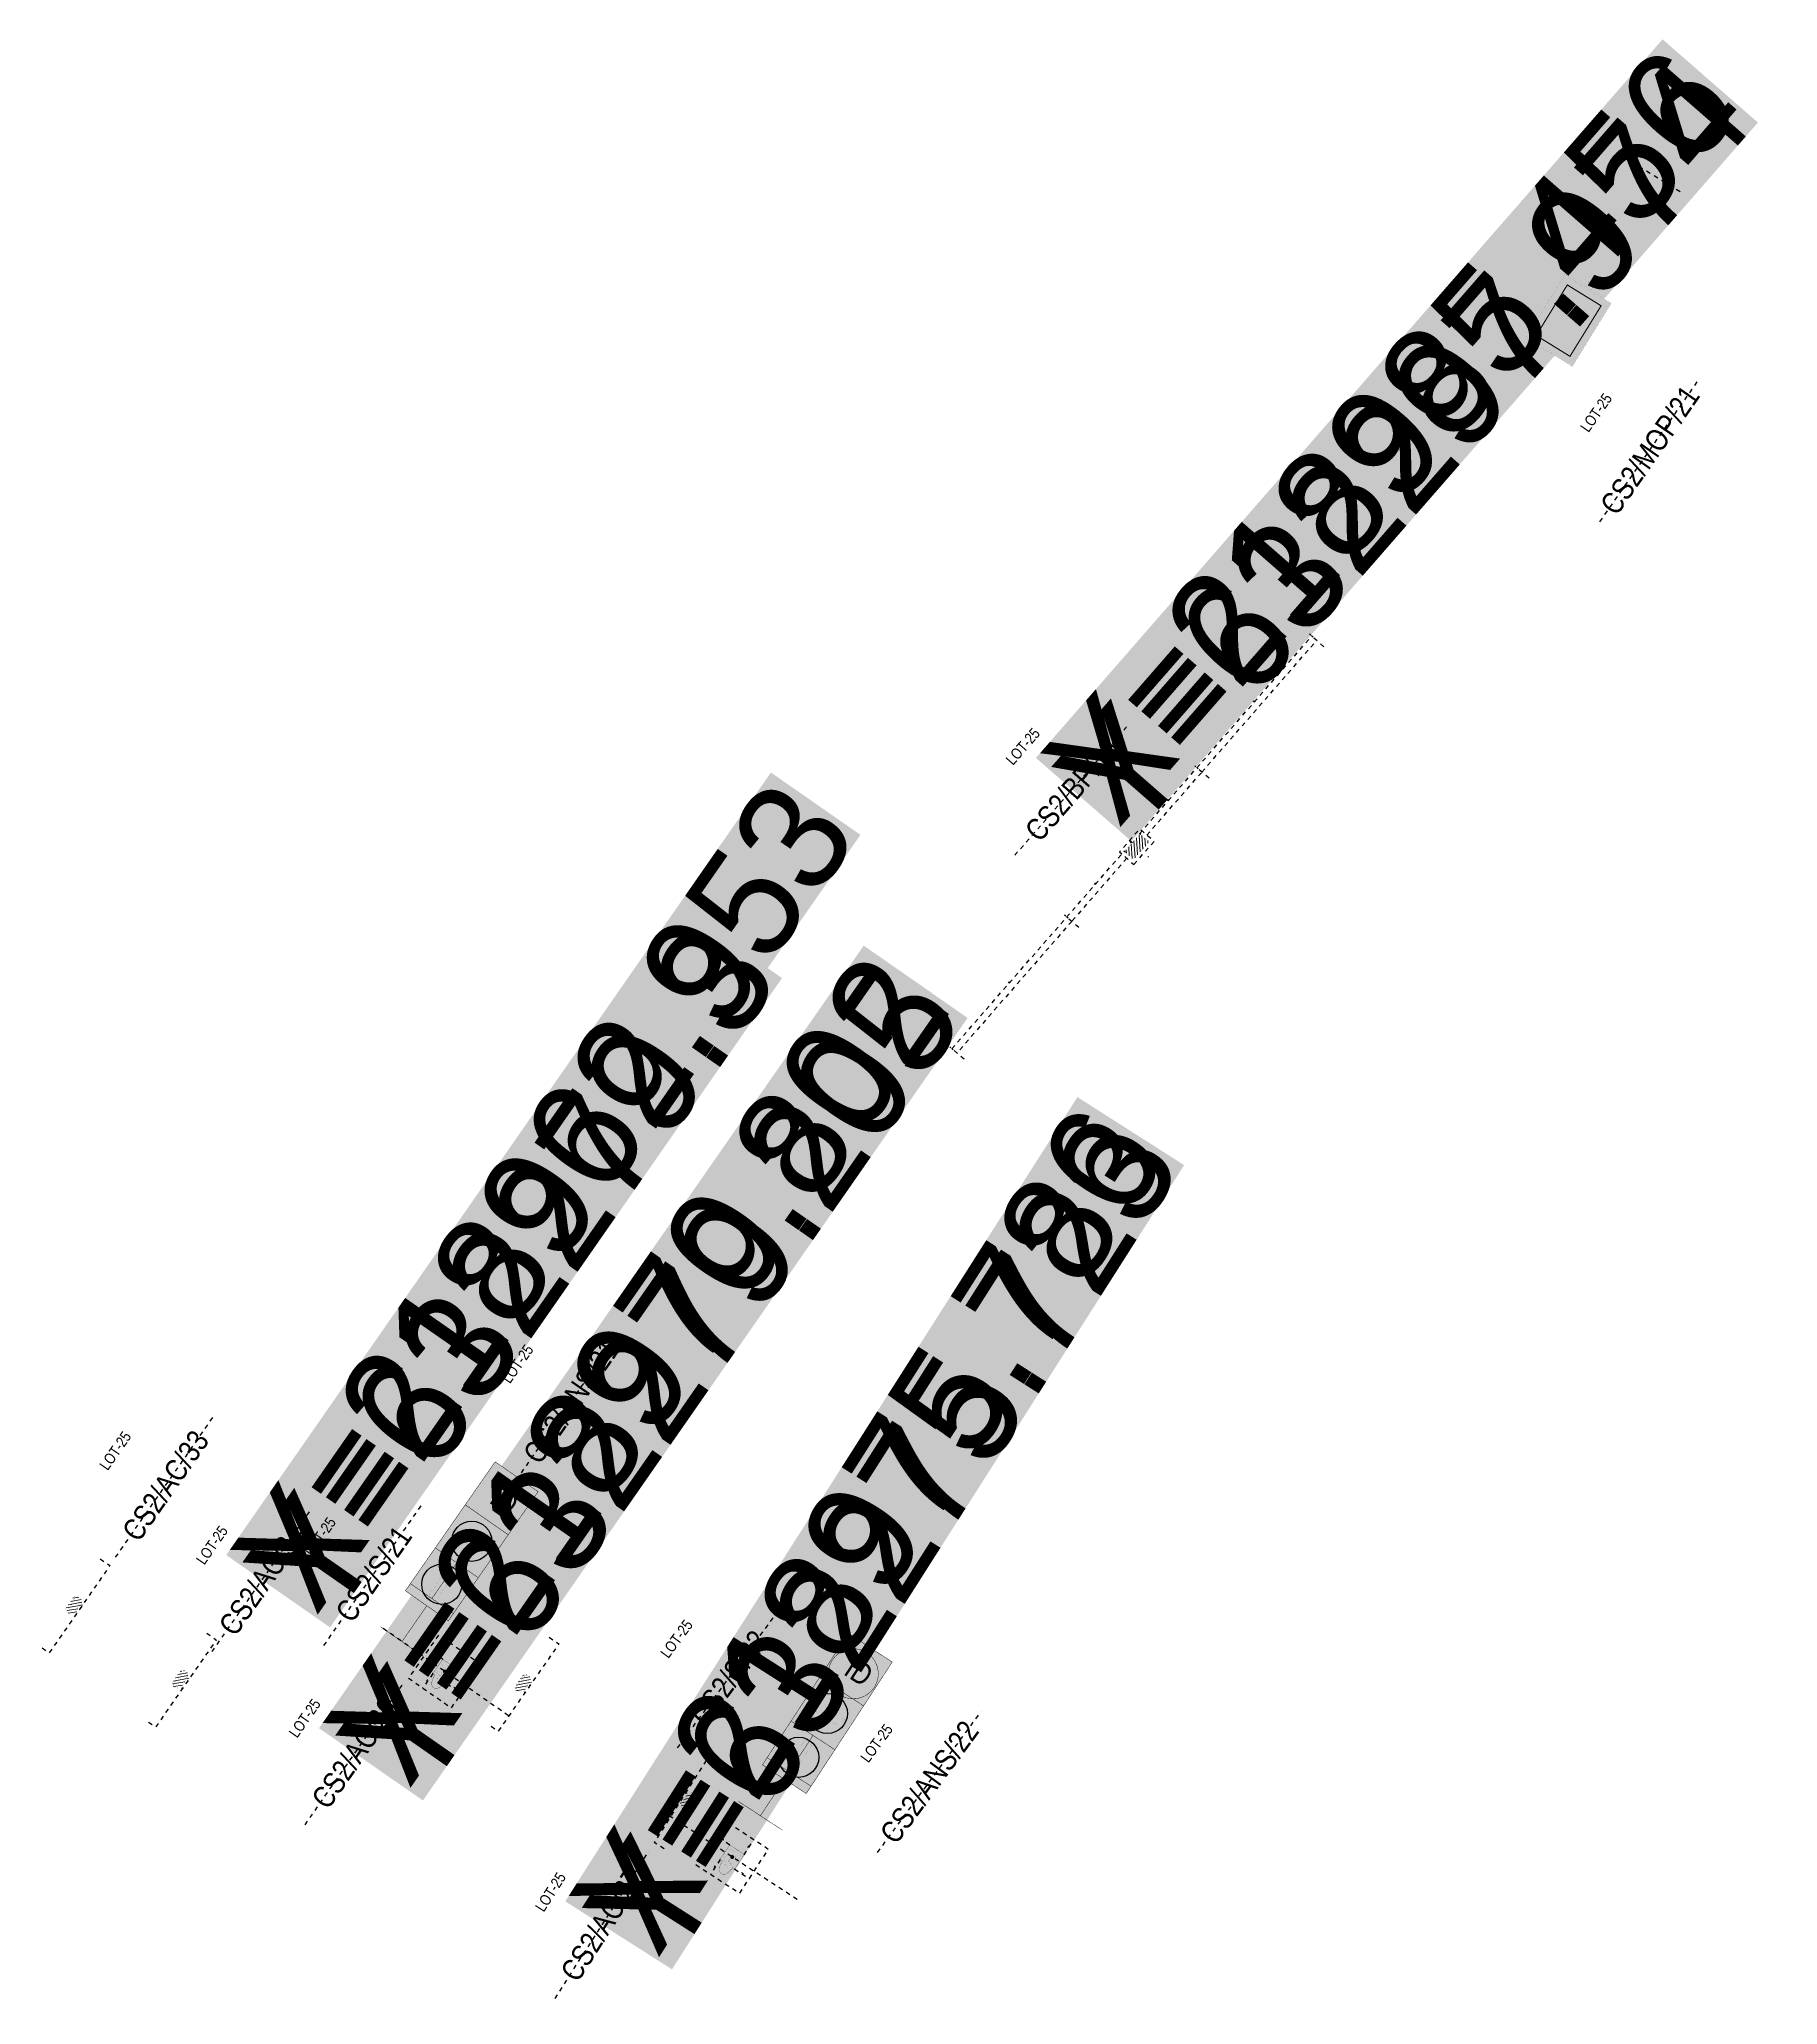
# Model space of a CAD drawing. Extents: x 218857 to 219044, y 632203 to 632441.
# Drawn here: x 218960.31 to 219000.14, y 632271.45 to 632316.47 of the extents above; entities that cross this region are included whole.
import ezdxf
from ezdxf.enums import TextEntityAlignment as Align

# ---------------------------------------------------------------- set-up
doc = ezdxf.new("R2018")
doc.units = 0
doc.header["$MEASUREMENT"] = 0
doc.linetypes.add('ACAD_ISO03W100', pattern=[30, 12, -18])
doc.linetypes.add('TRAZOS', pattern=[19.05, 12.7, -6.35])
doc.layers.get('0').update_dxf_attribs({"color": 4})
doc.layers.get('Defpoints').update_dxf_attribs({"color": 3, "lineweight": 30})
doc.layers.add('PC_T7200_002_SG-GRAL-HIDDEN DATA', color=150, linetype='TRAZOS', true_color=0x007fff, plot=False)
for name, color, linetype, true_color in [('PC_T7200_520_SG-LOT 25-SIGNALS', 1, 'Continuous', 0xff0000), ('PC_T7200_522_SG-LOT 25-AXLE COUNTER', 7, 'Continuous', 0xff0002), ('PC_T7200_523_SG-LOT 25-POINT MACHINE', 7, 'Continuous', 0xff0003), ('PC_T7200_536_SG-LOT 25-BEACON BTZP-5252 PASIVAS', 7, 'Continuous', 0x0000fa)]:
    doc.layers.add(name, color=color, linetype=linetype, true_color=true_color)
doc.styles.add('ARIAL NARROW', font='ARIALN.TTF')
doc.styles.get("Standard").update_dxf_attribs({"font": 'arial.ttf'})
doc.dimstyles.new('1-10', dxfattribs={"dimscale": 10, "dimtxt": 0.0018, "dimasz": 0.001, "dimexe": 0.0005, "dimexo": 0.0005, "dimgap": 0.0008, "dimtad": 1, "dimzin": 1, "dimtxsty": 'ARIAL NARROW', "dimblk": 'ARCHTICK', "dimcen": 0.0015, "dimdle": 0.0005, "dimclrd": 256, "dimclre": 256, "dimclrt": 256, "dimazin": 0, "dimtfac": 1, "dimtmove": 0, "dimatfit": 3, "dimfxl": 0.004, "dimfxlon": 1, "dimtfill": 2, "dimtfillclr": 255, "dimlwd": -1, "dimlwe": -1, "dimarcsym": 0})
pattern_1 = [(45, (0, 0), (-0.044901, 0.044901), [])]

# ---------------------------------------------------------------- blocks, each defined once
blk = doc.blocks.new('_ArchTick')
at = {"color": 0, "linetype": 'ByBlock', "const_width": 0.15}
blk.add_lwpolyline([(-0.5, -0.5), (0.5, 0.5)], dxfattribs=at)
blk = doc.blocks.new('*D9')
at = {"layer": 'Defpoints', "color": 0, "linetype": 'TRAZOS', "ltscale": 0.005, "transparency": 16777216}
for p in [(-1.22, 0.058), (-1.22, 0.058), (-0.22, 0.058)]:
    blk.add_point(p, dxfattribs=at)
at = {"layer": 'PC_T7200_002_SG-GRAL-HIDDEN DATA', "ltscale": 0.005, "transparency": 16777216}
for p, q in [((-0.215, 0.058), (-1.225, 0.058)), ((-1.22, 0.058), (-1.22, 0.063)), ((-0.22, 0.058), (-0.22, 0.063))]:
    blk.add_line(p, q, dxfattribs=at)
at = {"layer": 'PC_T7200_002_SG-GRAL-HIDDEN DATA', "linetype": 'TRAZOS', "ltscale": 0.005, "transparency": 16777216, "xscale": 0.01, "yscale": 0.01, "zscale": 0.01, "rotation": 180}
blk.add_blockref('_ArchTick', (-1.22, 0.058), dxfattribs=at)
at = {"layer": 'PC_T7200_002_SG-GRAL-HIDDEN DATA', "linetype": 'TRAZOS', "ltscale": 0.005, "transparency": 16777216, "xscale": 0.01, "yscale": 0.01, "zscale": 0.01}
blk.add_blockref('_ArchTick', (-0.22, 0.058), dxfattribs=at)
at = {"layer": 'PC_T7200_002_SG-GRAL-HIDDEN DATA', "linetype": 'TRAZOS', "ltscale": 0.005, "transparency": 16777216, "insert": (-0.72, 0.077), "char_height": 0.018, "attachment_point": 5, "style": 'ARIAL NARROW', "bg_fill": 1, "box_fill_scale": 1.1, "bg_fill_color": 255, "bg_fill_transparency": 0}
blk.add_mtext('1,00', dxfattribs=at)
blk = doc.blocks.new('*D10')
at = {"layer": 'Defpoints', "color": 0, "linetype": 'TRAZOS', "ltscale": 0.005, "transparency": 16777216}
for p in [(0.22, 0.058), (1.22, 0.058), (1.22, 0.058)]:
    blk.add_point(p, dxfattribs=at)
at = {"layer": 'PC_T7200_002_SG-GRAL-HIDDEN DATA', "ltscale": 0.005, "transparency": 16777216}
for p, q in [((0.215, 0.058), (1.225, 0.058)), ((0.22, 0.058), (0.22, 0.063)), ((1.22, 0.058), (1.22, 0.063))]:
    blk.add_line(p, q, dxfattribs=at)
at = {"layer": 'PC_T7200_002_SG-GRAL-HIDDEN DATA', "linetype": 'TRAZOS', "ltscale": 0.005, "transparency": 16777216, "xscale": 0.01, "yscale": 0.01, "zscale": 0.01, "rotation": 180}
blk.add_blockref('_ArchTick', (0.22, 0.058), dxfattribs=at)
at = {"layer": 'PC_T7200_002_SG-GRAL-HIDDEN DATA', "linetype": 'TRAZOS', "ltscale": 0.005, "transparency": 16777216, "xscale": 0.01, "yscale": 0.01, "zscale": 0.01}
blk.add_blockref('_ArchTick', (1.22, 0.058), dxfattribs=at)
at = {"layer": 'PC_T7200_002_SG-GRAL-HIDDEN DATA', "linetype": 'TRAZOS', "ltscale": 0.005, "transparency": 16777216, "insert": (0.72, 0.077), "char_height": 0.018, "attachment_point": 5, "style": 'ARIAL NARROW', "bg_fill": 1, "box_fill_scale": 1.1, "bg_fill_color": 255, "bg_fill_transparency": 0}
blk.add_mtext('1,00', dxfattribs=at)
blk = doc.blocks.new('*D18')
at = {"layer": 'Defpoints', "color": 0, "linetype": 'TRAZOS', "ltscale": 0.005, "transparency": 16777216}
for p in [(0.2, 0.6), (0.2, 0.6), (0.2, 0.2)]:
    blk.add_point(p, dxfattribs=at)
at = {"layer": 'PC_T7200_002_SG-GRAL-HIDDEN DATA', "ltscale": 0.005, "transparency": 16777216}
for p, q in [((0.2, 0.6), (0.195, 0.6)), ((0.2, 0.195), (0.2, 0.605)), ((0.2, 0.2), (0.195, 0.2))]:
    blk.add_line(p, q, dxfattribs=at)
at = {"layer": 'PC_T7200_002_SG-GRAL-HIDDEN DATA', "linetype": 'TRAZOS', "ltscale": 0.005, "transparency": 16777216, "xscale": 0.01, "yscale": 0.01, "zscale": 0.01}
for p, rotation in [((0.2, 0.6), 90), ((0.2, 0.2), 270)]:
    blk.add_blockref('_ArchTick', p, dxfattribs=dict(at, rotation=rotation))
at = {"layer": 'PC_T7200_002_SG-GRAL-HIDDEN DATA', "linetype": 'TRAZOS', "ltscale": 0.005, "transparency": 16777216, "insert": (0.181, 0.4), "char_height": 0.018, "attachment_point": 5, "rotation": 90, "style": 'ARIAL NARROW', "bg_fill": 1, "box_fill_scale": 1.25, "bg_fill_color": 255, "bg_fill_transparency": 0}
blk.add_mtext('0,40', dxfattribs=at)
blk = doc.blocks.new('*D19')
at = {"layer": 'Defpoints', "color": 0, "linetype": 'TRAZOS', "ltscale": 0.005, "transparency": 16777216}
for p in [(0.2, -0.2), (0.6, -0.2), (0.6, -0.2)]:
    blk.add_point(p, dxfattribs=at)
at = {"layer": 'PC_T7200_002_SG-GRAL-HIDDEN DATA', "ltscale": 0.005, "transparency": 16777216}
for p, q in [((0.195, -0.2), (0.605, -0.2)), ((0.2, -0.2), (0.2, -0.195)), ((0.6, -0.2), (0.6, -0.195))]:
    blk.add_line(p, q, dxfattribs=at)
at = {"layer": 'PC_T7200_002_SG-GRAL-HIDDEN DATA', "linetype": 'TRAZOS', "ltscale": 0.005, "transparency": 16777216, "xscale": 0.01, "yscale": 0.01, "zscale": 0.01, "rotation": 180}
blk.add_blockref('_ArchTick', (0.2, -0.2), dxfattribs=at)
at = {"layer": 'PC_T7200_002_SG-GRAL-HIDDEN DATA', "linetype": 'TRAZOS', "ltscale": 0.005, "transparency": 16777216, "xscale": 0.01, "yscale": 0.01, "zscale": 0.01}
blk.add_blockref('_ArchTick', (0.6, -0.2), dxfattribs=at)
at = {"layer": 'PC_T7200_002_SG-GRAL-HIDDEN DATA', "linetype": 'TRAZOS', "ltscale": 0.005, "transparency": 16777216, "insert": (0.4, -0.181), "char_height": 0.018, "attachment_point": 5, "style": 'ARIAL NARROW', "bg_fill": 1, "box_fill_scale": 1.25, "bg_fill_color": 255, "bg_fill_transparency": 0}
blk.add_mtext('0,40', dxfattribs=at)
blk = doc.blocks.new('*D20')
at = {"layer": 'Defpoints', "color": 0, "linetype": 'TRAZOS', "ltscale": 0.005, "transparency": 16777216}
for p in [(-0.599, 0.2), (-0.599, 0.2), (-0.2, 0.2)]:
    blk.add_point(p, dxfattribs=at)
at = {"layer": 'PC_T7200_002_SG-GRAL-HIDDEN DATA', "ltscale": 0.005, "transparency": 16777216}
for p, q in [((-0.195, 0.2), (-0.604, 0.2)), ((-0.599, 0.2), (-0.599, 0.205)), ((-0.2, 0.2), (-0.2, 0.205))]:
    blk.add_line(p, q, dxfattribs=at)
at = {"layer": 'PC_T7200_002_SG-GRAL-HIDDEN DATA', "linetype": 'TRAZOS', "ltscale": 0.005, "transparency": 16777216, "xscale": 0.01, "yscale": 0.01, "zscale": 0.01, "rotation": 180}
blk.add_blockref('_ArchTick', (-0.599, 0.2), dxfattribs=at)
at = {"layer": 'PC_T7200_002_SG-GRAL-HIDDEN DATA', "linetype": 'TRAZOS', "ltscale": 0.005, "transparency": 16777216, "xscale": 0.01, "yscale": 0.01, "zscale": 0.01}
blk.add_blockref('_ArchTick', (-0.2, 0.2), dxfattribs=at)
at = {"layer": 'PC_T7200_002_SG-GRAL-HIDDEN DATA', "linetype": 'TRAZOS', "ltscale": 0.005, "transparency": 16777216, "insert": (-0.4, 0.219), "char_height": 0.018, "attachment_point": 5, "style": 'ARIAL NARROW', "bg_fill": 1, "box_fill_scale": 1.25, "bg_fill_color": 255, "bg_fill_transparency": 0}
blk.add_mtext('0,40', dxfattribs=at)
blk = doc.blocks.new('*D13')
at = {"layer": 'Defpoints', "color": 0, "linetype": 'TRAZOS', "ltscale": 0.005, "transparency": 16777216}
for p in [(-0.2, -0.2), (-0.2, -0.6), (-0.2, -0.6)]:
    blk.add_point(p, dxfattribs=at)
at = {"layer": 'PC_T7200_002_SG-GRAL-HIDDEN DATA', "ltscale": 0.005, "transparency": 16777216}
for p, q in [((-0.2, -0.2), (-0.205, -0.2)), ((-0.2, -0.195), (-0.2, -0.605)), ((-0.2, -0.6), (-0.205, -0.6))]:
    blk.add_line(p, q, dxfattribs=at)
at = {"layer": 'PC_T7200_002_SG-GRAL-HIDDEN DATA', "linetype": 'TRAZOS', "ltscale": 0.005, "transparency": 16777216, "xscale": 0.01, "yscale": 0.01, "zscale": 0.01}
for p, rotation in [((-0.2, -0.2), 90), ((-0.2, -0.6), 270)]:
    blk.add_blockref('_ArchTick', p, dxfattribs=dict(at, rotation=rotation))
at = {"layer": 'PC_T7200_002_SG-GRAL-HIDDEN DATA', "linetype": 'TRAZOS', "ltscale": 0.005, "transparency": 16777216, "insert": (-0.219, -0.4), "char_height": 0.018, "attachment_point": 5, "rotation": 90, "style": 'ARIAL NARROW', "bg_fill": 1, "box_fill_scale": 1.1, "bg_fill_color": 255, "bg_fill_transparency": 0}
blk.add_mtext('0,40', dxfattribs=at)
blk = doc.blocks.new('*D17')
at = {"layer": 'Defpoints', "color": 0, "linetype": 'TRAZOS', "ltscale": 0.005, "transparency": 16777216}
for p in [(-3.85, 0.179), (-3.85, 0.138), (-0.85, 0.138)]:
    blk.add_point(p, dxfattribs=at)
at = {"layer": 'PC_T7200_002_SG-GRAL-HIDDEN DATA', "ltscale": 0.005, "transparency": 16777216}
for p, q in [((-0.845, 0.138), (-3.855, 0.138)), ((-3.85, 0.174), (-3.85, 0.133)), ((-0.85, 0.138), (-0.85, 0.143))]:
    blk.add_line(p, q, dxfattribs=at)
at = {"layer": 'PC_T7200_002_SG-GRAL-HIDDEN DATA', "linetype": 'TRAZOS', "ltscale": 0.005, "transparency": 16777216, "xscale": 0.01, "yscale": 0.01, "zscale": 0.01, "rotation": 180}
blk.add_blockref('_ArchTick', (-3.85, 0.138), dxfattribs=at)
at = {"layer": 'PC_T7200_002_SG-GRAL-HIDDEN DATA', "linetype": 'TRAZOS', "ltscale": 0.005, "transparency": 16777216, "xscale": 0.01, "yscale": 0.01, "zscale": 0.01}
blk.add_blockref('_ArchTick', (-0.85, 0.138), dxfattribs=at)
at = {"layer": 'PC_T7200_002_SG-GRAL-HIDDEN DATA', "linetype": 'TRAZOS', "ltscale": 0.005, "transparency": 16777216, "insert": (-2.35, 0.157), "char_height": 0.018, "attachment_point": 5, "style": 'ARIAL NARROW', "bg_fill": 1, "box_fill_scale": 1.25, "bg_fill_color": 255, "bg_fill_transparency": 0}
blk.add_mtext('3,00', dxfattribs=at)
blk = doc.blocks.new('PC_T7200_(CAFS)_BQ2')
h = blk.add_hatch(color=0)
h.dxf.hatch_style = 1
h.paths.add_polyline_path([(0.1, -0.398), (-0.1, -0.398), (-0.1, 0.398), (0.1, 0.398)], flags=16)
edge = h.paths.add_edge_path()
edge.add_arc((0, 0), 0.46, 0, 360)
at = {"color": 0, "const_width": 0.001, "flags": 128}
blk.add_lwpolyline([(0.1, -0.398), (-0.1, -0.398), (-0.1, 0.398), (0.1, 0.398)], close=True, dxfattribs=at)
at = {"color": 0}
blk.add_circle((0, 0), 0.46, dxfattribs=at)
blk = doc.blocks.new('*D22')
at = {"layer": 'Defpoints', "color": 0, "linetype": 'TRAZOS', "ltscale": 0.005, "transparency": 16777216}
for p in [(-6.27, 0), (-2.27, 0.15), (-2.27, 0)]:
    blk.add_point(p, dxfattribs=at)
at = {"layer": 'PC_T7200_002_SG-GRAL-HIDDEN DATA', "ltscale": 0.005, "transparency": 16777216}
for p, q in [((-6.275, 0.15), (-2.265, 0.15)), ((-6.27, 0.11), (-6.27, 0.155)), ((-2.27, 0.11), (-2.27, 0.155))]:
    blk.add_line(p, q, dxfattribs=at)
at = {"layer": 'PC_T7200_002_SG-GRAL-HIDDEN DATA', "linetype": 'TRAZOS', "ltscale": 0.005, "transparency": 16777216, "xscale": 0.01, "yscale": 0.01, "zscale": 0.01, "rotation": 180}
blk.add_blockref('_ArchTick', (-6.27, 0.15), dxfattribs=at)
at = {"layer": 'PC_T7200_002_SG-GRAL-HIDDEN DATA', "linetype": 'TRAZOS', "ltscale": 0.005, "transparency": 16777216, "xscale": 0.01, "yscale": 0.01, "zscale": 0.01}
blk.add_blockref('_ArchTick', (-2.27, 0.15), dxfattribs=at)
at = {"layer": 'PC_T7200_002_SG-GRAL-HIDDEN DATA', "linetype": 'TRAZOS', "ltscale": 0.005, "transparency": 16777216, "insert": (-4.27, 0.169), "char_height": 0.018, "attachment_point": 5, "style": 'ARIAL NARROW', "bg_fill": 1, "box_fill_scale": 1.1, "bg_fill_color": 255, "bg_fill_transparency": 0}
blk.add_mtext('4,00', dxfattribs=at)
blk = doc.blocks.new('*D24')
at = {"layer": 'Defpoints', "color": 0, "linetype": 'TRAZOS', "ltscale": 0.005, "transparency": 16777216}
for p in [(-2.27, 0), (-0.27, 0.15), (-0.27, 0)]:
    blk.add_point(p, dxfattribs=at)
at = {"layer": 'PC_T7200_002_SG-GRAL-HIDDEN DATA', "ltscale": 0.005, "transparency": 16777216}
for p, q in [((-2.275, 0.15), (-0.265, 0.15)), ((-2.27, 0.11), (-2.27, 0.155)), ((-0.27, 0.11), (-0.27, 0.155))]:
    blk.add_line(p, q, dxfattribs=at)
at = {"layer": 'PC_T7200_002_SG-GRAL-HIDDEN DATA', "linetype": 'TRAZOS', "ltscale": 0.005, "transparency": 16777216, "xscale": 0.01, "yscale": 0.01, "zscale": 0.01, "rotation": 180}
blk.add_blockref('_ArchTick', (-2.27, 0.15), dxfattribs=at)
at = {"layer": 'PC_T7200_002_SG-GRAL-HIDDEN DATA', "linetype": 'TRAZOS', "ltscale": 0.005, "transparency": 16777216, "xscale": 0.01, "yscale": 0.01, "zscale": 0.01}
blk.add_blockref('_ArchTick', (-0.27, 0.15), dxfattribs=at)
at = {"layer": 'PC_T7200_002_SG-GRAL-HIDDEN DATA', "linetype": 'TRAZOS', "ltscale": 0.005, "transparency": 16777216, "insert": (-1.27, 0.169), "char_height": 0.018, "attachment_point": 5, "style": 'ARIAL NARROW', "bg_fill": 1, "box_fill_scale": 1.1, "bg_fill_color": 255, "bg_fill_transparency": 0}
blk.add_mtext('2,00', dxfattribs=at)
blk = doc.blocks.new('*D25')
at = {"layer": 'Defpoints', "color": 0, "linetype": 'TRAZOS', "ltscale": 0.005, "transparency": 16777216}
for p in [(0.27, 0), (2.27, 0.15), (2.27, 0)]:
    blk.add_point(p, dxfattribs=at)
at = {"layer": 'PC_T7200_002_SG-GRAL-HIDDEN DATA', "ltscale": 0.005, "transparency": 16777216}
for p, q in [((0.265, 0.15), (2.275, 0.15)), ((0.27, 0.11), (0.27, 0.155)), ((2.27, 0.11), (2.27, 0.155))]:
    blk.add_line(p, q, dxfattribs=at)
at = {"layer": 'PC_T7200_002_SG-GRAL-HIDDEN DATA', "linetype": 'TRAZOS', "ltscale": 0.005, "transparency": 16777216, "xscale": 0.01, "yscale": 0.01, "zscale": 0.01, "rotation": 180}
blk.add_blockref('_ArchTick', (0.27, 0.15), dxfattribs=at)
at = {"layer": 'PC_T7200_002_SG-GRAL-HIDDEN DATA', "linetype": 'TRAZOS', "ltscale": 0.005, "transparency": 16777216, "xscale": 0.01, "yscale": 0.01, "zscale": 0.01}
blk.add_blockref('_ArchTick', (2.27, 0.15), dxfattribs=at)
at = {"layer": 'PC_T7200_002_SG-GRAL-HIDDEN DATA', "linetype": 'TRAZOS', "ltscale": 0.005, "transparency": 16777216, "insert": (1.27, 0.169), "char_height": 0.018, "attachment_point": 5, "style": 'ARIAL NARROW', "bg_fill": 1, "box_fill_scale": 1.1, "bg_fill_color": 255, "bg_fill_transparency": 0}
blk.add_mtext('2,00', dxfattribs=at)
blk = doc.blocks.new('*D23')
at = {"layer": 'Defpoints', "color": 0, "linetype": 'TRAZOS', "ltscale": 0.005, "transparency": 16777216}
for p in [(2.27, 0), (6.27, 0.15), (6.27, 0)]:
    blk.add_point(p, dxfattribs=at)
at = {"layer": 'PC_T7200_002_SG-GRAL-HIDDEN DATA', "ltscale": 0.005, "transparency": 16777216}
for p, q in [((2.265, 0.15), (6.275, 0.15)), ((2.27, 0.11), (2.27, 0.155)), ((6.27, 0.11), (6.27, 0.155))]:
    blk.add_line(p, q, dxfattribs=at)
at = {"layer": 'PC_T7200_002_SG-GRAL-HIDDEN DATA', "linetype": 'TRAZOS', "ltscale": 0.005, "transparency": 16777216, "xscale": 0.01, "yscale": 0.01, "zscale": 0.01, "rotation": 180}
blk.add_blockref('_ArchTick', (2.27, 0.15), dxfattribs=at)
at = {"layer": 'PC_T7200_002_SG-GRAL-HIDDEN DATA', "linetype": 'TRAZOS', "ltscale": 0.005, "transparency": 16777216, "xscale": 0.01, "yscale": 0.01, "zscale": 0.01}
blk.add_blockref('_ArchTick', (6.27, 0.15), dxfattribs=at)
at = {"layer": 'PC_T7200_002_SG-GRAL-HIDDEN DATA', "linetype": 'TRAZOS', "ltscale": 0.005, "transparency": 16777216, "insert": (4.27, 0.169), "char_height": 0.018, "attachment_point": 5, "style": 'ARIAL NARROW', "bg_fill": 1, "box_fill_scale": 1.1, "bg_fill_color": 255, "bg_fill_transparency": 0}
blk.add_mtext('4,00', dxfattribs=at)
blk = doc.blocks.new('*D26')
at = {"layer": 'Defpoints', "color": 0, "linetype": 'TRAZOS', "ltscale": 0.005, "transparency": 16777216}
for p in [(0, 0.218), (0, 0.218), (0, 0.138)]:
    blk.add_point(p, dxfattribs=at)
at = {"layer": 'PC_T7200_002_SG-GRAL-HIDDEN DATA', "ltscale": 0.005, "transparency": 16777216}
for p, q in [((0, 0.218), (-0.005, 0.218)), ((0, 0.138), (-0.005, 0.138)), ((0, 0.133), (0, 0.223))]:
    blk.add_line(p, q, dxfattribs=at)
at = {"layer": 'PC_T7200_002_SG-GRAL-HIDDEN DATA', "linetype": 'TRAZOS', "ltscale": 0.005, "transparency": 16777216, "xscale": 0.01, "yscale": 0.01, "zscale": 0.01}
for p, rotation in [((0, 0.218), 90), ((0, 0.138), 270)]:
    blk.add_blockref('_ArchTick', p, dxfattribs=dict(at, rotation=rotation))
at = {"layer": 'PC_T7200_002_SG-GRAL-HIDDEN DATA', "linetype": 'TRAZOS', "ltscale": 0.005, "transparency": 16777216, "insert": (-0.019, 0.178), "char_height": 0.018, "attachment_point": 5, "rotation": 90, "style": 'ARIAL NARROW', "bg_fill": 1, "box_fill_scale": 1.1, "bg_fill_color": 255, "bg_fill_transparency": 0}
blk.add_mtext('0,08', dxfattribs=at)
blk = doc.blocks.new('PC_T7200_(CAFS)_P1')
at = {"lineweight": 0}
h = blk.add_hatch(dxfattribs=at)
h.set_pattern_fill('ANSI31', color=256, scale=0.02)
h.set_pattern_definition(pattern_1)
edge = h.paths.add_edge_path()
edge.add_line((-0.22, 0.058), (-0.22, 0.151))
edge.add_arc((-0.2, 0.151), 0.0199, 134.836, 180, ccw=False)
edge.add_line((-0.214, 0.165), (-0.159, 0.219))
edge.add_arc((-0.145, 0.205), 0.0199, 90, 134.836, ccw=False)
edge.add_line((-0.145, 0.225), (-0.14, 0.225))
edge.add_line((-0.14, 0.225), (-0.14, 0.268))
edge.add_line((-0.14, 0.268), (-0.08, 0.268))
edge.add_line((-0.08, 0.268), (-0.08, 0.225))
edge.add_line((-0.08, 0.225), (0.08, 0.225))
edge.add_line((0.08, 0.225), (0.08, 0.268))
edge.add_line((0.08, 0.268), (0.14, 0.268))
edge.add_line((0.14, 0.268), (0.14, 0.225))
edge.add_line((0.14, 0.225), (0.145, 0.225))
edge.add_arc((0.145, 0.205), 0.0199, 45.164, 90, ccw=False)
edge.add_line((0.159, 0.219), (0.214, 0.165))
edge.add_arc((0.2, 0.151), 0.0199, 0, 45.164, ccw=False)
edge.add_line((0.22, 0.151), (0.22, 0.058))
edge.add_line((0.22, 0.058), (0.181, 0.058))
edge.add_line((0.181, 0.058), (0.181, 0))
edge.add_line((0.181, 0), (-0.181, 0))
edge.add_line((-0.181, 0), (-0.181, 0.058))
edge.add_line((-0.181, 0.058), (-0.22, 0.058))
at = {"const_width": 0.001, "flags": 128}
for points in [[(-0.22, 0.058), (-0.22, 0.151, -0.199656), (-0.214, 0.165), (-0.159, 0.219, -0.198169), (-0.145, 0.225), (-0.14, 0.225), (-0.14, 0.268), (-0.08, 0.268), (-0.08, 0.225), (0.08, 0.225), (0.08, 0.268), (0.14, 0.268), (0.14, 0.225), (0.145, 0.225, -0.198169), (0.159, 0.219), (0.214, 0.165, -0.199656), (0.22, 0.151), (0.22, 0.058), (0.181, 0.058), (0.181, 0), (-0.181, 0), (-0.181, 0.058)], [(-0.195, 0.091, 1), (-0.186, 0.091, 1)], [(-0.114, 0.194, 1), (-0.105, 0.194, 1)], [(0.104, 0.194, 1), (0.113, 0.194, 1)], [(0.184, 0.091, 1), (0.193, 0.091, 1)]]:
    blk.add_lwpolyline(points, format="xyb", close=True, dxfattribs=at)
blk.add_lwpolyline([(-0.206, 0.058), (-0.206, 0.145, -0.199656), (-0.2, 0.159), (-0.154, 0.205, -0.198169), (-0.14, 0.211), (0.14, 0.211, -0.198169), (0.154, 0.205), (0.2, 0.159, -0.199656), (0.206, 0.145), (0.206, 0.058)], format="xyb", dxfattribs=at)
for points in [[(0.181, 0.052), (-0.181, 0.052)], [(-0.181, 0.037), (0.181, 0.037)], [(-0.14, 0.225), (-0.08, 0.225)], [(0.14, 0.225), (0.08, 0.225)]]:
    blk.add_lwpolyline(points, dxfattribs=at)
at = {"layer": 'PC_T7200_002_SG-GRAL-HIDDEN DATA', "linetype": 'TRAZOS', "ltscale": 0.005, "flags": 128}
blk.add_lwpolyline([(1.22, 0), (1.22, 0.268), (-1.22, 0.268), (-1.22, 0)], dxfattribs=at)
at = {"layer": 'PC_T7200_002_SG-GRAL-HIDDEN DATA', "linetype": 'TRAZOS', "ltscale": 0.005}
for base, p1, p2, picture, middle in [((-1.22, 0.058), (-0.22, 0.058), (-1.22, 0.058), '*D9', (-0.72, 0.077)), ((1.22, 0.058), (0.22, 0.058), (1.22, 0.058), '*D10', (0.72, 0.077))]:
    dim = blk.add_linear_dim(base=base, p1=p1, p2=p2, dimstyle='1-10', dxfattribs=at)
    dim.commit()
    dim.dimension.update_dxf_attribs({"geometry": picture, "text_midpoint": middle})
blk = doc.blocks.new('*U41')
at = {"layer": 'PC_T7200_002_SG-GRAL-HIDDEN DATA', "linetype": 'TRAZOS', "ltscale": 0.005}
blk.add_line((-5.502, 1.539), (-1.502, 1.539), dxfattribs=at)
at = {"color": 0, "xscale": -1, "rotation": 180}
blk.add_blockref('PC_T7200_(CAFS)_P1', (0, -0.6), dxfattribs=at)
at = {"style": 'ARIAL NARROW'}
for tag, height, flags, p in [('AT018', 0.25, 9, (-3.502, 4.539)), ('AT008', 0.25, 9, (-3.502, 4.139)), ('AT004', 0.25, 9, (-3.502, 3.739)), ('AT000', 0.25, 8, (-3.502, 3.339)), ('AT003', 0.25, 8, (-3.502, 2.939)), ('AT001', 0.5, 8, (-3.502, 1.539)), ('GIS01', 0.25, 9, (-3.502, 0.839)), ('GIS02', 0.25, 9, (-3.502, 0.439)), ('GIS03', 0.25, 9, (-3.502, 0.039)), ('GIS04', 0.25, 9, (-3.502, -0.361)), ('GIS05', 0.25, 9, (-3.502, -0.761)), ('GIS06', 0.25, 9, (-3.502, -1.161)), ('GIS07', 0.25, 9, (-3.502, -1.561)), ('GIS08', 0.25, 9, (-3.502, -1.961)), ('GIS09', 0.25, 9, (-3.502, -2.361)), ('GIS10', 0.25, 9, (-3.502, -2.761))]:
    blk.add_attdef(tag, text='', height=height, rotation=360, dxfattribs=dict(at, flags=flags)).set_placement(p, align=Align.MIDDLE_CENTER)
at = {"lineweight": 30, "flags": 104}
for tag, p in [('X=INSERTIONPOINT', (-8.493, 2.574)), ('Y=INSERTIONPOINT', (-8.493, 2.174))]:
    blk.add_attdef(tag, text='', height=0.25, dxfattribs=at).set_placement(p, align=Align.MIDDLE_CENTER)
at = {"style": 'ARIAL NARROW', "flags": 9}
for tag, rotation, p in [('AT006', 360, (-0.502, 1.539)), ('AT005', 360, (2.498, 1.539)), ('AT007', 315, (5.286, 1.539))]:
    blk.add_attdef(tag, text='', height=0.25, rotation=rotation, dxfattribs=at).set_placement(p, align=Align.MIDDLE_LEFT)
blk = doc.blocks.new('*U42')
at = {"layer": 'PC_T7200_002_SG-GRAL-HIDDEN DATA', "linetype": 'TRAZOS', "ltscale": 0.005}
blk.add_line((1.451, -0.865), (5.451, -0.865), dxfattribs=at)
at = {"color": 0, "xscale": -1, "rotation": 180}
blk.add_blockref('PC_T7200_(CAFS)_P1', (0, -0.6), dxfattribs=at)
at = {"style": 'ARIAL NARROW'}
for tag, height, flags, p in [('AT018', 0.25, 9, (3.451, 2.135)), ('AT008', 0.25, 9, (3.451, 1.735)), ('AT004', 0.25, 9, (3.451, 1.335)), ('AT000', 0.25, 8, (3.451, 0.935)), ('AT003', 0.25, 8, (3.451, 0.535)), ('AT001', 0.5, 8, (3.451, -0.865)), ('GIS01', 0.25, 9, (3.451, -1.565)), ('GIS02', 0.25, 9, (3.451, -1.965)), ('GIS03', 0.25, 9, (3.451, -2.365)), ('GIS04', 0.25, 9, (3.451, -2.765)), ('GIS05', 0.25, 9, (3.451, -3.165)), ('GIS06', 0.25, 9, (3.451, -3.565)), ('GIS07', 0.25, 9, (3.451, -3.965)), ('GIS08', 0.25, 9, (3.451, -4.365)), ('GIS09', 0.25, 9, (3.451, -4.765)), ('GIS10', 0.25, 9, (3.451, -5.165))]:
    blk.add_attdef(tag, text='', height=height, rotation=0, dxfattribs=dict(at, flags=flags)).set_placement(p, align=Align.MIDDLE_CENTER)
at = {"lineweight": 30, "flags": 104}
for tag, p in [('X=INSERTIONPOINT', (-1.54, 0.169)), ('Y=INSERTIONPOINT', (-1.539, -0.231))]:
    blk.add_attdef(tag, text='', height=0.25, dxfattribs=at).set_placement(p, align=Align.MIDDLE_CENTER)
at = {"style": 'ARIAL NARROW', "flags": 9}
for tag, rotation, p in [('AT006', 0, (6.451, -0.865)), ('AT005', 0, (9.451, -0.865)), ('AT007', 315, (12.24, -0.865))]:
    blk.add_attdef(tag, text='', height=0.25, rotation=rotation, dxfattribs=at).set_placement(p, align=Align.MIDDLE_LEFT)
blk = doc.blocks.new('*U43')
at = {"layer": 'PC_T7200_002_SG-GRAL-HIDDEN DATA', "linetype": 'TRAZOS', "ltscale": 0.005}
blk.add_line((0.943, -0.944), (4.943, -0.944), dxfattribs=at)
at = {"color": 0, "xscale": -1, "rotation": 180}
blk.add_blockref('PC_T7200_(CAFS)_P1', (0, -0.6), dxfattribs=at)
at = {"style": 'ARIAL NARROW'}
for tag, height, flags, p in [('AT018', 0.25, 9, (2.943, 2.056)), ('AT008', 0.25, 9, (2.943, 1.656)), ('AT004', 0.25, 9, (2.943, 1.256)), ('AT000', 0.25, 8, (2.943, 0.856)), ('AT003', 0.25, 8, (2.943, 0.456)), ('AT001', 0.5, 8, (2.943, -0.944)), ('GIS01', 0.25, 9, (2.943, -1.644)), ('GIS02', 0.25, 9, (2.943, -2.044)), ('GIS03', 0.25, 9, (2.943, -2.444)), ('GIS04', 0.25, 9, (2.943, -2.844)), ('GIS05', 0.25, 9, (2.943, -3.244)), ('GIS06', 0.25, 9, (2.943, -3.644)), ('GIS07', 0.25, 9, (2.943, -4.044)), ('GIS08', 0.25, 9, (2.943, -4.444)), ('GIS09', 0.25, 9, (2.943, -4.844)), ('GIS10', 0.25, 9, (2.943, -5.244))]:
    blk.add_attdef(tag, text='', height=height, rotation=359.9998, dxfattribs=dict(at, flags=flags)).set_placement(p, align=Align.MIDDLE_CENTER)
at = {"lineweight": 30, "flags": 27}
for tag, p in [('X=INSERTIONPOINT', (2.943, 0.056)), ('Y=INSERTIONPOINT', (2.943, -0.344))]:
    blk.add_attdef(tag, text='', height=0.25, rotation=359.9998, dxfattribs=at).set_placement(p, align=Align.MIDDLE_CENTER)
at = {"style": 'ARIAL NARROW', "flags": 9}
for tag, rotation, p in [('AT006', 359.9998, (5.943, -0.944)), ('AT005', 359.9998, (8.943, -0.944)), ('AT007', 314.9998, (11.731, -0.944))]:
    blk.add_attdef(tag, text='', height=0.25, rotation=rotation, dxfattribs=at).set_placement(p, align=Align.MIDDLE_LEFT)
blk = doc.blocks.new('PC_T7200_(CAFS)_BQ1')
h = blk.add_hatch(color=255)
h.dxf.hatch_style = 1
h.paths.add_polyline_path([(0.2, 0.2), (-0.2, 0.2), (-0.2, -0.2), (-0.134, -0.2, 0.054192), (-0.149, -0.256, 0.584168), (-0.147, -0.258, -0.010849), (-0.131, -0.252, 0.168576), (-0.084, -0.409, 0.230694), (0, -0.454, 0.230692), (0.084, -0.409, 0.168576), (0.131, -0.252, -0.010849), (0.147, -0.258, 0.584168), (0.15, -0.256, 0.054192), (0.134, -0.2), (0.2, -0.2)])
h = blk.add_hatch(color=0)
h.dxf.hatch_style = 1
h.paths.add_polyline_path([(0.003, -0.023), (0.003, -0.045, 29.960287), (-0.003, -0.045), (-0.003, -0.023)])
at = {"color": 0, "flags": 128}
for points, const_width in [([(0.134, -0.2), (0.2, -0.2), (0.2, 0.2), (-0.2, 0.2), (-0.2, -0.2), (-0.134, -0.2)], 0.005), ([(0.042, -0.135), (0.135, -0.135), (0.135, 0.135), (-0.135, 0.135), (-0.135, -0.135), (-0.042, -0.135)], 0.001), ([(-0.048, -0.162), (-0.033, -0.103)], 0.001), ([(-0.025, -0.105), (-0.033, -0.103)], 0.001), ([(-0.032, -0.135), (0.032, -0.135)], 0.001), ([(0.025, -0.105), (0.034, -0.103)], 0.001), ([(0.048, -0.162), (0.034, -0.103)], 0.001)]:
    blk.add_lwpolyline(points, dxfattribs=dict(at, const_width=const_width))
at = {"color": 0, "const_width": 0.001, "flags": 128}
for points in [[(-0.105, 0.109, 22918.311792), (-0.105, 0.109)], [(0.105, 0.109, -22918.311792), (0.105, 0.109)], [(-0.105, -0.109, -22918.311792), (-0.105, -0.109)], [(-0.09, -0.206, 22918.311792), (-0.09, -0.206)], [(0, -0.116, 1.00009), (0, -0.105, 1.00009)], [(0, -0.114, 1), (0, -0.107, 1)], [(0.09, -0.206, 22918.311792), (0.09, -0.206)], [(0.105, -0.109, 22918.311792), (0.105, -0.109)]]:
    blk.add_lwpolyline(points, format="xyb", close=True, dxfattribs=at)
at = {"color": 0, "flags": 128}
for points, const_width in [([(0.003, -0.075, 50.159766), (-0.003, -0.075)], 0.001), ([(0.003, -0.045, 29.960287), (-0.003, -0.045)], 0.001), ([(-0.134, -0.2, 0.0541), (-0.149, -0.256, 0.583782), (-0.147, -0.258, -0.010849), (-0.131, -0.252, 0.169234), (-0.084, -0.409, 0.229149), (0, -0.454, 0.229149), (0.084, -0.409, 0.169234), (0.131, -0.252, -0.010851), (0.147, -0.258, 0.583624), (0.15, -0.256, 0.054098), (0.134, -0.2)], 0.005), ([(-0.134, -0.2, -0.00245), (-0.133, -0.198, -0.231094), (-0.107, -0.174, -0.038951), (-0.048, -0.162, -0.031013), (0, -0.159, -0.031013), (0.048, -0.162, -0.038951), (0.107, -0.174, -0.231094), (0.133, -0.198, -0.00245), (0.134, -0.2)], 0.001), ([(0.131, -0.252, 0.085956), (0, -0.229, 0.085956), (-0.131, -0.252)], 0.001), ([(0.039, -0.161), (0.025, -0.105, 0.086965), (0.021, -0.096, 0.212253), (0.003, -0.085), (0.003, -0.023), (-0.003, -0.023), (-0.003, -0.085, 0.212253), (-0.021, -0.096, 0.086965), (-0.025, -0.105), (-0.039, -0.161)], 0.001), ([(-0.003, -0.085), (-0.003, -0.102, 0.84306), (0, -0.12, 0.84306), (0.003, -0.102), (0.003, -0.085)], 0.001)]:
    blk.add_lwpolyline(points, format="xyb", dxfattribs=dict(at, const_width=const_width))
at = {"layer": 'PC_T7200_002_SG-GRAL-HIDDEN DATA', "linetype": 'TRAZOS', "ltscale": 0.005}
blk.add_line((1.777, 0), (-1.771, 0), dxfattribs=at)
at = {"layer": 'PC_T7200_002_SG-GRAL-HIDDEN DATA', "linetype": 'TRAZOS', "ltscale": 0.005, "flags": 128}
blk.add_lwpolyline([(-0.599, -0.6), (0.599, -0.6), (0.599, 0.6), (-0.599, 0.6)], close=True, dxfattribs=at)
at = {"layer": 'PC_T7200_002_SG-GRAL-HIDDEN DATA', "linetype": 'TRAZOS', "ltscale": 0.005}
for base, p1, p2, picture, middle in [((0.2, 0.6), (0.2, 0.2), (0.2, 0.6), '*D18', (0.181, 0.4)), ((-0.2, -0.6), (-0.2, -0.2), (-0.2, -0.6), '*D13', (-0.219, -0.4))]:
    dim = blk.add_linear_dim(base=base, p1=p1, p2=p2, angle=90, dimstyle='1-10', dxfattribs=at)
    dim.commit()
    dim.dimension.update_dxf_attribs({"geometry": picture, "text_midpoint": middle})
for base, p1, p2, picture, middle in [((-0.599, 0.2), (-0.2, 0.2), (-0.599, 0.2), '*D20', (-0.4, 0.219)), ((0.6, -0.2), (0.2, -0.2), (0.6, -0.2), '*D19', (0.4, -0.181))]:
    dim = blk.add_linear_dim(base=base, p1=p1, p2=p2, dimstyle='1-10', dxfattribs=at)
    dim.commit()
    dim.dimension.update_dxf_attribs({"geometry": picture, "text_midpoint": middle})
blk = doc.blocks.new('*U64')
at = {"true_color": 0xffffff}
h = blk.add_hatch(color=7, dxfattribs=at)
h.dxf.hatch_style = 1
h.paths.add_polyline_path([(0.625, 4.545), (-0.575, 4.545), (-0.575, 5.745), (0.625, 5.745)])
at = {"color": 0, "const_width": 0.01, "flags": 128}
blk.add_lwpolyline([(0.625, 4.545), (-0.575, 4.545), (-0.575, 5.745), (0.625, 5.745)], close=True, dxfattribs=at)
blk.add_lwpolyline([(0.024, 5.605, 2291.831035), (0.025, 5.605)], format="xyb", close=True, dxfattribs=at)
for points in [[(0.025, 3.345), (0.025, 2.345)], [(-0.575, 2.345), (0.625, 2.345)]]:
    blk.add_lwpolyline(points, dxfattribs=at)
at = {"layer": 'PC_T7200_002_SG-GRAL-HIDDEN DATA', "linetype": 'TRAZOS', "ltscale": 0.005}
blk.add_line((2.729, 1.912), (2.951, 5.906), dxfattribs=at)
at = {"color": 0}
blk.add_blockref('PC_T7200_(CAFS)_BQ1', (0, 0), dxfattribs=at)
at = {"lineweight": 30, "flags": 35}
for tag, p in [('X=INSERTIONPOINT', (1.431, -1.012)), ('Y=INSERTIONPOINT', (1.83, -1.034))]:
    blk.add_attdef(tag, text='', height=0.25, rotation=86.8267, dxfattribs=at).set_placement(p, align=Align.MIDDLE_CENTER)
at = {"style": 'ARIAL NARROW', "flags": 9}
for tag, rotation, p in [('AT007', 41.8267, (-2.471, 12.504)), ('AT005', 86.8267, (3.103, 9.403)), ('AT006', 86.8267, (-2.792, 6.725))]:
    blk.add_attdef(tag, text='', height=0.25, rotation=rotation, dxfattribs=at).set_placement(p, align=Align.MIDDLE_LEFT)
at = {"style": 'ARIAL NARROW'}
blk.add_attdef('AT009', text='', height=0.5, rotation=0, dxfattribs=at).set_placement((0.025, 5.145), align=Align.MIDDLE_CENTER)
for tag, height, flags, p in [('AT001', 0.5, 8, (2.84, 3.909)), ('AT008', 0.25, 9, (0.144, 4.058)), ('AT004', 0.25, 9, (0.544, 4.036)), ('AT000', 0.25, 8, (0.943, 4.014)), ('AT003', 0.25, 8, (1.342, 3.992)), ('GIS01', 0.25, 9, (3.539, 3.87)), ('GIS02', 0.25, 9, (3.938, 3.848)), ('GIS03', 0.25, 9, (4.338, 3.826)), ('GIS04', 0.25, 9, (4.737, 3.804)), ('GIS05', 0.25, 9, (5.137, 3.782)), ('GIS06', 0.25, 9, (5.536, 3.759)), ('GIS07', 0.25, 9, (5.935, 3.737)), ('GIS08', 0.25, 9, (6.335, 3.715)), ('GIS09', 0.25, 9, (6.734, 3.693)), ('GIS10', 0.25, 9, (7.133, 3.671))]:
    blk.add_attdef(tag, text='', height=height, rotation=86.8267, dxfattribs=dict(at, flags=flags)).set_placement(p, align=Align.MIDDLE_CENTER)
blk = doc.blocks.new('PC_T7200_(CAFS)_M1')
at = {"true_color": 0xffffff}
h = blk.add_hatch(color=7, dxfattribs=at)
h.dxf.hatch_style = 1
h.paths.add_polyline_path([(-1.006, 0.078), (-0.85, 0.078), (-0.85, -0.078), (-1.006, -0.078)])
h.paths.add_polyline_path([(-0.85, -0.625), (0.85, -0.625), (0.85, 0.625), (-0.85, 0.625)])
at = {"color": 0, "flags": 128}
for points, const_width in [([(-0.85, -0.625), (0.85, -0.625), (0.85, 0.625), (-0.85, 0.625)], 0.001), ([(-0.68, -0.455), (0.68, -0.455), (0.68, 0.455), (-0.68, 0.455)], 0.025), ([(-1.006, 0.078), (-0.85, 0.078), (-0.85, -0.078), (-1.006, -0.078)], 0.001)]:
    blk.add_lwpolyline(points, close=True, dxfattribs=dict(at, const_width=const_width))
at = {"color": 0, "const_width": 0.001, "flags": 128}
blk.add_lwpolyline([(-0.928, 0.042, 22918.311791), (-0.928, 0.042)], format="xyb", close=True, dxfattribs=at)
at = {"layer": 'PC_T7200_002_SG-GRAL-HIDDEN DATA', "linetype": 'TRAZOS', "ltscale": 0.005}
blk.add_lwpolyline([(-3.85, -0.625), (-3.85, 1)], dxfattribs=at)
dim = blk.add_linear_dim(base=(-3.85, 0.138), p1=(-0.85, 0.138), p2=(-3.85, 0.179), dimstyle='1-10', dxfattribs=at)
dim.commit()
dim.dimension.update_dxf_attribs({"geometry": '*D17', "text_midpoint": (-2.35, 0.157)})
blk = doc.blocks.new('*U68')
at = {"layer": 'PC_T7200_002_SG-GRAL-HIDDEN DATA', "linetype": 'TRAZOS', "ltscale": 0.005}
blk.add_line((-3.545, -3.028), (0.449, -3.251), dxfattribs=at)
at = {"color": 0, "xscale": -1}
blk.add_blockref('PC_T7200_(CAFS)_M1', (0, 0), dxfattribs=at)
at = {"style": 'ARIAL NARROW'}
for tag, height, flags, p in [('AT016', 0.25, 9, (-1.352, 0.355)), ('AT015', 0.25, 9, (-1.375, -0.044)), ('AT008', 0.25, 9, (-1.397, -0.444)), ('AT004', 0.25, 9, (-1.419, -0.843)), ('AT000', 0.25, 8, (-1.442, -1.242)), ('AT003', 0.25, 8, (-1.464, -1.642)), ('AT001', 0.5, 8, (-1.548, -3.139)), ('GIS01', 0.25, 9, (-1.587, -3.838)), ('GIS03', 0.25, 9, (-1.632, -4.637)), ('GIS02', 0.25, 9, (-1.609, -4.238)), ('GIS04', 0.25, 9, (-1.654, -5.037)), ('GIS05', 0.25, 9, (-1.676, -5.436)), ('GIS06', 0.25, 9, (-1.699, -5.835)), ('GIS07', 0.25, 9, (-1.721, -6.235)), ('GIS08', 0.25, 9, (-1.743, -6.634)), ('GIS09', 0.25, 9, (-1.766, -7.033)), ('GIS10', 0.25, 9, (-1.788, -7.433))]:
    blk.add_attdef(tag, text='', height=height, rotation=356.7987, dxfattribs=dict(at, flags=flags)).set_placement(p, align=Align.MIDDLE_CENTER)
at = {"lineweight": 30, "flags": 25}
for tag, p in [('X=INSERTIONPOINT', (-1.486, -2.041)), ('Y=INSERTIONPOINT', (-1.509, -2.441))]:
    blk.add_attdef(tag, text='', height=0.25, rotation=356.7987, dxfattribs=at).set_placement(p, align=Align.MIDDLE_CENTER)
at = {"style": 'ARIAL NARROW', "flags": 9}
for tag, rotation, p in [('AT006', 356.7987, (1.447, -3.307)), ('AT005', 356.7987, (4.443, -3.475)), ('AT007', 311.7987, (7.227, -3.63))]:
    blk.add_attdef(tag, text='', height=0.25, rotation=rotation, dxfattribs=at).set_placement(p, align=Align.MIDDLE_LEFT)
blk = doc.blocks.new('*U126')
at = {"true_color": 0xffffff}
h = blk.add_hatch(color=7, dxfattribs=at)
h.dxf.hatch_style = 1
h.paths.add_polyline_path([(0.625, 3.345), (-0.575, 3.345), (-0.575, 4.545), (0.625, 4.545)])
h = blk.add_hatch(color=7, dxfattribs=at)
h.dxf.hatch_style = 1
h.paths.add_polyline_path([(0.625, 2.145), (-0.575, 2.145), (-0.575, 3.345), (0.625, 3.345)])
at = {"color": 0, "const_width": 0.01, "flags": 128}
for points in [[(0.625, 3.345), (-0.575, 3.345), (-0.575, 4.545), (0.625, 4.545)], [(0.625, 2.145), (-0.575, 2.145), (-0.575, 3.345), (0.625, 3.345)]]:
    blk.add_lwpolyline(points, close=True, dxfattribs=at)
for points in [[(0.025, 2.145), (0.025, 1.145)], [(-0.575, 1.145), (0.625, 1.145)]]:
    blk.add_lwpolyline(points, dxfattribs=at)
at = {"layer": 'PC_T7200_002_SG-GRAL-HIDDEN DATA', "linetype": 'TRAZOS', "ltscale": 0.005}
blk.add_line((-2.417, 1.405), (-2.196, 5.399), dxfattribs=at)
at = {"color": 0, "rotation": 90.0000000016657}
blk.add_blockref('PC_T7200_(CAFS)_BQ2', (0.025, 3.945), dxfattribs=at)
at = {"color": 0}
for name, p in [('PC_T7200_(CAFS)_BQ2', (0.025, 2.745)), ('PC_T7200_(CAFS)_BQ1', (0, 0))]:
    blk.add_blockref(name, p, dxfattribs=at)
at = {"lineweight": 30, "flags": 17}
for tag, p in [('X=INSERTIONPOINT', (-3.715, -1.519)), ('Y=INSERTIONPOINT', (-3.316, -1.541))]:
    blk.add_attdef(tag, text='', height=0.25, rotation=86.8267, dxfattribs=at).set_placement(p, align=Align.MIDDLE_CENTER)
at = {"style": 'ARIAL NARROW', "flags": 9}
for tag, rotation, p in [('AT007', 41.8267, (-7.618, 11.997)), ('AT005', 86.8267, (-4.259, 9.019)), ('AT006', 86.8267, (-7.938, 6.218))]:
    blk.add_attdef(tag, text='', height=0.25, rotation=rotation, dxfattribs=at).set_placement(p, align=Align.MIDDLE_LEFT)
at = {"style": 'ARIAL NARROW'}
for tag, height, flags, p in [('AT001', 0.5, 8, (-2.306, 3.402)), ('AT008', 0.25, 9, (-5.002, 3.551)), ('AT004', 0.25, 9, (-4.603, 3.529)), ('AT000', 0.25, 8, (-4.203, 3.507)), ('AT003', 0.25, 8, (-3.804, 3.485)), ('GIS01', 0.25, 9, (-1.607, 3.363)), ('GIS02', 0.25, 9, (-1.208, 3.341)), ('GIS03', 0.25, 9, (-0.809, 3.319)), ('GIS04', 0.25, 9, (-0.409, 3.297)), ('GIS05', 0.25, 9, (-0.01, 3.275)), ('GIS06', 0.25, 9, (0.39, 3.252)), ('GIS07', 0.25, 9, (0.789, 3.23)), ('GIS08', 0.25, 9, (1.188, 3.208)), ('GIS09', 0.25, 9, (1.588, 3.186)), ('GIS10', 0.25, 9, (1.987, 3.164))]:
    blk.add_attdef(tag, text='', height=height, rotation=86.8267, dxfattribs=dict(at, flags=flags)).set_placement(p, align=Align.MIDDLE_CENTER)
blk = doc.blocks.new('*U131')
at = {"true_color": 0xffffff}
h = blk.add_hatch(color=7, dxfattribs=at)
h.dxf.hatch_style = 1
h.paths.add_polyline_path([(-0.6, 3.4), (-1.8, 3.4), (-1.8, 4.6), (-0.6, 4.6)])
at = {"color": 0, "const_width": 0.01, "flags": 128}
blk.add_lwpolyline([(-0.6, 3.4), (-1.8, 3.4), (-1.8, 4.6), (-0.6, 4.6)], close=True, dxfattribs=at)
blk.add_lwpolyline([(-1.2, 4.46, 2291.831035), (-1.2, 4.46)], format="xyb", close=True, dxfattribs=at)
for points in [[(-1.2, 2.2), (-1.2, 1.2)], [(-1.8, 1.2), (-0.6, 1.2)]]:
    blk.add_lwpolyline(points, dxfattribs=at)
at = {"layer": 'PC_T7200_002_SG-GRAL-HIDDEN DATA', "linetype": 'TRAZOS', "ltscale": 0.005}
blk.add_line((-1.162, 4.734), (-1.162, 8.734), dxfattribs=at)
at = {"color": 0}
blk.add_blockref('PC_T7200_(CAFS)_BQ1', (0, 0), dxfattribs=at)
at = {"lineweight": 30}
for tag, p in [('X=INSERTIONPOINT', (-2.296, 1.743)), ('Y=INSERTIONPOINT', (-1.896, 1.743))]:
    blk.add_attdef(tag, text='', height=0.25, rotation=90, dxfattribs=at).set_placement(p, align=Align.MIDDLE_CENTER)
at = {"style": 'ARIAL NARROW', "flags": 9}
for tag, rotation, p in [('AT007', 45, (-6.941, 15.022)), ('AT005', 90, (-1.204, 12.234)), ('AT006', 90, (-6.941, 9.234))]:
    blk.add_attdef(tag, text='', height=0.25, rotation=rotation, dxfattribs=at).set_placement(p, align=Align.MIDDLE_LEFT)
at = {"style": 'ARIAL NARROW'}
for tag, height, flags, p in [('AT001', 0.5, 8, (-1.162, 6.734)), ('AT008', 0.25, 9, (-3.862, 6.734)), ('AT004', 0.25, 9, (-3.462, 6.734)), ('AT000', 0.25, 8, (-3.062, 6.734)), ('AT003', 0.25, 8, (-2.662, 6.734)), ('GIS01', 0.25, 9, (-0.462, 6.734)), ('GIS02', 0.25, 9, (-0.062, 6.734)), ('GIS03', 0.25, 9, (0.338, 6.734)), ('GIS04', 0.25, 9, (0.738, 6.734)), ('GIS05', 0.25, 9, (1.138, 6.734)), ('GIS06', 0.25, 9, (1.538, 6.734)), ('GIS07', 0.25, 9, (1.938, 6.734)), ('GIS08', 0.25, 9, (2.338, 6.734)), ('GIS09', 0.25, 9, (2.738, 6.734)), ('GIS10', 0.25, 9, (3.138, 6.734))]:
    blk.add_attdef(tag, text='', height=height, rotation=90, dxfattribs=dict(at, flags=flags)).set_placement(p, align=Align.MIDDLE_CENTER)
blk.add_attdef('AT009', text='', height=0.5, rotation=0, dxfattribs=at).set_placement((-1.2, 4), align=Align.MIDDLE_CENTER)
blk = doc.blocks.new('*U74')
at = {"true_color": 0xffffff}
h = blk.add_hatch(color=7, dxfattribs=at)
h.dxf.hatch_style = 1
h.paths.add_polyline_path([(-0.6, 2.199), (-1.8, 2.199), (-1.8, 3.399), (-0.6, 3.399)])
h = blk.add_hatch(color=7, dxfattribs=at)
h.dxf.hatch_style = 1
h.paths.add_polyline_path([(-0.6, 0.999), (-1.8, 0.999), (-1.8, 2.199), (-0.6, 2.199)])
at = {"color": 0, "const_width": 0.01, "flags": 128}
for points in [[(-0.6, 2.199), (-1.8, 2.199), (-1.8, 3.399), (-0.6, 3.399)], [(-0.6, 0.999), (-1.8, 0.999), (-1.8, 2.199), (-0.6, 2.199)]]:
    blk.add_lwpolyline(points, close=True, dxfattribs=at)
for points in [[(-1.2, 0.999), (-1.2, -0.001)], [(-1.8, -0.001), (-0.6, -0.001)]]:
    blk.add_lwpolyline(points, dxfattribs=at)
at = {"layer": 'PC_T7200_002_SG-GRAL-HIDDEN DATA', "linetype": 'TRAZOS', "ltscale": 0.005}
blk.add_line((-2.616, -1.099), (-2.616, 2.901), dxfattribs=at)
at = {"color": 0, "rotation": 90.0000000016657}
blk.add_blockref('PC_T7200_(CAFS)_BQ2', (-1.2, 2.799), dxfattribs=at)
at = {"color": 0}
for name, p in [('PC_T7200_(CAFS)_BQ2', (-1.2, 1.599)), ('PC_T7200_(CAFS)_BQ1', (0, 0))]:
    blk.add_blockref(name, p, dxfattribs=at)
at = {"lineweight": 30}
for tag, p in [('X=INSERTIONPOINT', (-3.751, -4.09)), ('Y=INSERTIONPOINT', (-3.351, -4.09))]:
    blk.add_attdef(tag, text='', height=0.25, rotation=90, dxfattribs=at).set_placement(p, align=Align.MIDDLE_CENTER)
at = {"style": 'ARIAL NARROW', "flags": 9}
for tag, rotation, p in [('AT007', 45, (-8.395, 9.189)), ('AT005', 90, (-4.877, 6.401)), ('AT006', 90, (-8.395, 3.401))]:
    blk.add_attdef(tag, text='', height=0.25, rotation=rotation, dxfattribs=at).set_placement(p, align=Align.MIDDLE_LEFT)
at = {"style": 'ARIAL NARROW'}
for tag, height, flags, p in [('AT001', 0.5, 8, (-2.616, 0.901)), ('AT008', 0.25, 9, (-5.316, 0.901)), ('AT004', 0.25, 9, (-4.916, 0.901)), ('AT000', 0.25, 8, (-4.516, 0.901)), ('AT003', 0.25, 8, (-4.116, 0.901)), ('GIS01', 0.25, 9, (-1.916, 0.901)), ('GIS02', 0.25, 9, (-1.516, 0.901)), ('GIS03', 0.25, 9, (-1.116, 0.901)), ('GIS04', 0.25, 9, (-0.716, 0.901)), ('GIS05', 0.25, 9, (-0.316, 0.901)), ('GIS06', 0.25, 9, (0.084, 0.901)), ('GIS07', 0.25, 9, (0.484, 0.901)), ('GIS08', 0.25, 9, (0.884, 0.901)), ('GIS09', 0.25, 9, (1.284, 0.901)), ('GIS10', 0.25, 9, (1.684, 0.901))]:
    blk.add_attdef(tag, text='', height=height, rotation=90, dxfattribs=dict(at, flags=flags)).set_placement(p, align=Align.MIDDLE_CENTER)
blk = doc.blocks.new('*U160')
at = {"layer": 'PC_T7200_002_SG-GRAL-HIDDEN DATA', "linetype": 'TRAZOS', "ltscale": 0.005}
blk.add_line((5.451, -0.865), (1.451, -0.865), dxfattribs=at)
at = {"color": 0, "xscale": -1, "rotation": 180}
blk.add_blockref('PC_T7200_(CAFS)_P1', (0, -0.6), dxfattribs=at)
at = {"lineweight": 30}
for tag, p in [('Y=INSERTIONPOINT', (8.442, -1.5)), ('X=INSERTIONPOINT', (8.442, -1.9))]:
    blk.add_attdef(tag, text='', height=0.25, rotation=180, dxfattribs=at).set_placement(p, align=Align.MIDDLE_CENTER)
at = {"style": 'ARIAL NARROW'}
for tag, height, flags, p in [('GIS10', 0.25, 9, (3.451, 3.435)), ('GIS09', 0.25, 9, (3.451, 3.035)), ('GIS08', 0.25, 9, (3.451, 2.635)), ('GIS07', 0.25, 9, (3.451, 2.235)), ('GIS06', 0.25, 9, (3.451, 1.835)), ('GIS05', 0.25, 9, (3.451, 1.435)), ('GIS04', 0.25, 9, (3.451, 1.035)), ('GIS03', 0.25, 9, (3.451, 0.635)), ('GIS02', 0.25, 9, (3.451, 0.235)), ('GIS01', 0.25, 9, (3.451, -0.165)), ('AT001', 0.5, 8, (3.451, -0.865)), ('AT003', 0.25, 8, (3.451, -2.265)), ('AT000', 0.25, 8, (3.451, -2.665)), ('AT004', 0.25, 9, (3.451, -3.065)), ('AT008', 0.25, 9, (3.451, -3.465)), ('AT018', 0.25, 9, (3.451, -3.865))]:
    blk.add_attdef(tag, text='', height=height, rotation=180, dxfattribs=dict(at, flags=flags)).set_placement(p, align=Align.MIDDLE_CENTER)
at = {"style": 'ARIAL NARROW', "flags": 9}
for tag, rotation, p in [('AT007', 135, (-5.337, -0.865)), ('AT005', 180, (-2.549, -0.865)), ('AT006', 180, (0.451, -0.865))]:
    blk.add_attdef(tag, text='', height=0.25, rotation=rotation, dxfattribs=at).set_placement(p, align=Align.MIDDLE_LEFT)
blk = doc.blocks.new('PC_T7200_(CAFS)_BP')
at = {"lineweight": 0}
h = blk.add_hatch(dxfattribs=at)
h.set_pattern_fill('ANSI31', color=0, scale=0.02)
h.set_pattern_definition(pattern_1)
edge = h.paths.add_edge_path()
edge.add_arc((-0.265, -0.114), 0.005, 180, 270)
edge.add_line((-0.265, -0.119), (-0.255, -0.119))
edge.add_arc((-0.255, -0.124), 0.005, 0, 90, ccw=False)
edge.add_line((-0.25, -0.124), (-0.25, -0.132))
edge.add_arc((-0.245, -0.133), 0.005, 180, 270)
edge.add_line((-0.245, -0.138), (0.245, -0.138))
edge.add_arc((0.245, -0.133), 0.005, 270, 360)
edge.add_line((0.25, -0.132), (0.25, -0.124))
edge.add_arc((0.255, -0.124), 0.005, 90, 180, ccw=False)
edge.add_line((0.255, -0.119), (0.265, -0.119))
edge.add_arc((0.265, -0.114), 0.005, 270, 360)
edge.add_line((0.27, -0.114), (0.27, 0.114))
edge.add_arc((0.265, 0.114), 0.005, 0, 90)
edge.add_line((0.265, 0.119), (0.255, 0.119))
edge.add_arc((0.255, 0.124), 0.005, 180, 270, ccw=False)
edge.add_line((0.25, 0.124), (0.25, 0.133))
edge.add_arc((0.245, 0.133), 0.005, 360, 450)
edge.add_line((0.245, 0.138), (-0.245, 0.138))
edge.add_arc((-0.245, 0.133), 0.005, 90, 180)
edge.add_line((-0.25, 0.133), (-0.25, 0.124))
edge.add_arc((-0.255, 0.124), 0.005, -90, 0, ccw=False)
edge.add_line((-0.255, 0.119), (-0.265, 0.119))
edge.add_arc((-0.265, 0.114), 0.005, 90, 180)
edge.add_line((-0.27, 0.114), (-0.27, -0.114))
at = {"color": 0, "const_width": 0.001, "flags": 128}
for points in [[(-0.27, -0.114, 0.414214), (-0.265, -0.119), (-0.255, -0.119, -0.414214), (-0.25, -0.124), (-0.25, -0.132, 0.414214), (-0.245, -0.138), (0.245, -0.138, 0.414214), (0.25, -0.132), (0.25, -0.124, -0.414214), (0.255, -0.119), (0.265, -0.119, 0.414214), (0.27, -0.114), (0.27, 0.114, 0.414214), (0.265, 0.119), (0.255, 0.119, -0.414214), (0.25, 0.124), (0.25, 0.133, 0.414214), (0.245, 0.138), (-0.245, 0.138, 0.414214), (-0.25, 0.133), (-0.25, 0.124, -0.414214), (-0.255, 0.119), (-0.265, 0.119, 0.414214), (-0.27, 0.114)], [(-0.19, 0, 1), (-0.17, 0, 1)], [(0.17, 0, 1), (0.19, 0, 1)]]:
    blk.add_lwpolyline(points, format="xyb", close=True, dxfattribs=at)
blk.add_lwpolyline([(-0.218, 0.1), (0.218, 0.1), (0.218, -0.1), (-0.218, -0.1)], close=True, dxfattribs=at)
at = {"layer": 'PC_T7200_002_SG-GRAL-HIDDEN DATA', "linetype": 'TRAZOS', "ltscale": 0.005}
for points in [[(-6.27, -0.218), (-6.27, 0.218)], [(-0.35, 0), (-2.27, 0), (-6.27, 0)], [(-2.27, -0.218), (-2.27, 0.218)], [(0.35, 0), (2.27, 0), (6.27, 0)], [(2.27, -0.218), (2.27, 0.218)], [(6.27, -0.218), (6.27, 0.218)]]:
    blk.add_lwpolyline(points, dxfattribs=at)
at = {"layer": 'PC_T7200_002_SG-GRAL-HIDDEN DATA', "linetype": 'TRAZOS', "ltscale": 0.005, "flags": 128}
blk.add_lwpolyline([(-0.35, -0.218), (0.35, -0.218), (0.35, 0.218), (-0.35, 0.218)], close=True, dxfattribs=at)
at = {"layer": 'PC_T7200_002_SG-GRAL-HIDDEN DATA', "linetype": 'TRAZOS', "ltscale": 0.005}
for base, p1, p2, picture, middle in [((-2.27, 0.15), (-6.27, 0), (-2.27, 0), '*D22', (-4.27, 0.169)), ((-0.27, 0.15), (-2.27, 0), (-0.27, 0), '*D24', (-1.27, 0.169)), ((2.27, 0.15), (0.27, 0), (2.27, 0), '*D25', (1.27, 0.169)), ((6.27, 0.15), (2.27, 0), (6.27, 0), '*D23', (4.27, 0.169))]:
    dim = blk.add_linear_dim(base=base, p1=p1, p2=p2, dimstyle='1-10', dxfattribs=at)
    dim.commit()
    dim.dimension.update_dxf_attribs({"geometry": picture, "text_midpoint": middle})
dim = blk.add_linear_dim(base=(0, 0.218), p1=(0, 0.138), p2=(0, 0.218), angle=90, dimstyle='1-10', dxfattribs=at)
dim.commit()
dim.dimension.update_dxf_attribs({"geometry": '*D26', "text_midpoint": (-0.019, 0.178)})
blk = doc.blocks.new('*U181')
at = {"layer": 'PC_T7200_002_SG-GRAL-HIDDEN DATA', "linetype": 'TRAZOS', "lineweight": 13, "ltscale": 0.005}
blk.add_line((-1.987, 1.979), (2.013, 1.979), dxfattribs=at)
at = {"layer": 'PC_T7200_002_SG-GRAL-HIDDEN DATA', "linetype": 'ACAD_ISO03W100', "lineweight": 13, "ltscale": 0.005}
for points in [[(-0.01, -0.35), (0.01, -0.35)], [(0, -0.34), (0, -0.36)]]:
    blk.add_lwpolyline(points, dxfattribs=at)
at = {"color": 0, "lineweight": 13}
blk.add_blockref('PC_T7200_(CAFS)_BP', (0, 0), dxfattribs=at)
at = {"lineweight": 13, "style": 'ARIAL NARROW'}
for tag, flags, p in [('AT023', 9, (0.013, 5.079)), ('AT008', 9, (0.013, 4.679)), ('AT004', 9, (0.013, 4.279)), ('AT000', 8, (0.013, 3.879)), ('AT003', 8, (0.013, 3.479)), ('GIS01', 9, (0.013, 1.279)), ('GIS02', 9, (0.013, 0.879)), ('GIS03', 9, (0.013, 0.479)), ('GIS04', 9, (0.013, 0.079)), ('GIS05', 9, (0.013, -0.321)), ('GIS06', 9, (0.013, -0.721)), ('GIS07', 9, (0.013, -1.121)), ('GIS08', 9, (0.013, -1.521)), ('GIS09', 9, (0.013, -1.921)), ('GIS10', 9, (0.013, -2.321))]:
    blk.add_attdef(tag, text='', height=0.25, dxfattribs=dict(at, flags=flags)).set_placement(p, align=Align.MIDDLE_CENTER)
at = {"lineweight": 13, "flags": 104}
for tag, p in [('X=INSERTIONPOINT', (0.013, 3.079)), ('Y=INSERTIONPOINT', (0.013, 2.679))]:
    blk.add_attdef(tag, text='', height=0.25, dxfattribs=at).set_placement(p, align=Align.MIDDLE_CENTER)
at = {"lineweight": 13, "style": 'ARIAL NARROW', "flags": 8}
blk.add_attdef('AT001', text='', height=0.5, rotation=360, dxfattribs=at).set_placement((0.013, 1.979), align=Align.MIDDLE_CENTER)
at = {"lineweight": 13, "style": 'ARIAL NARROW', "flags": 9}
for tag, p in [('AT006', (3.013, 1.979)), ('AT005', (6.013, 1.979))]:
    blk.add_attdef(tag, text='', height=0.25, dxfattribs=at).set_placement(p, align=Align.MIDDLE_LEFT)
blk.add_attdef('AT007', text='', height=0.25, rotation=315, dxfattribs=at).set_placement((8.802, 1.979), align=Align.MIDDLE_LEFT)

msp = doc.modelspace()

# ---------------------------------------------------------------- block references
at = {"layer": 'PC_T7200_520_SG-LOT 25-SIGNALS'}
ref = msp.add_blockref('*U131', (218969.601, 632279.08), dxfattribs=dict(at, rotation=325.1515218410592))
ref.add_attrib('AT001', 'CS2/ANS/21', dxfattribs={"layer": '0', "height": 0.5, "rotation": 55.1515, "style": 'ARIAL NARROW'}).set_placement((218972.495, 632285.27), align=Align.MIDDLE_CENTER)
ref.add_attrib('AT003', 'LOT-25', dxfattribs={"layer": '0', "height": 0.25, "rotation": 55.1515, "style": 'ARIAL NARROW'}).set_placement((218971.264, 632286.127), align=Align.MIDDLE_CENTER)
ref.add_attrib('AT009', ' ID', dxfattribs={"layer": '0', "height": 0.5, "rotation": 325.1515, "style": 'ARIAL NARROW'}).set_placement((218970.902, 632283.048), align=Align.MIDDLE_CENTER)
ref = msp.add_blockref('*U74', (218969.601, 632279.08), dxfattribs=dict(at, rotation=325.151521830484))
ref.add_attrib('AT001', 'CS2/S/21', dxfattribs={"layer": '0', "height": 0.5, "rotation": 55.1515, "style": 'ARIAL NARROW'}).set_placement((218967.969, 632281.314), align=Align.MIDDLE_CENTER)
ref.add_attrib('AT003', 'LOT-25', dxfattribs={"layer": '0', "height": 0.25, "rotation": 55.1515, "style": 'ARIAL NARROW'}).set_placement((218966.738, 632282.171), align=Align.MIDDLE_CENTER)
ref = msp.add_blockref('*U126', (218976.184, 632274.83, 788.954), dxfattribs=dict(at, rotation=326.8146191747146))
ref.add_attrib('AT001', 'CS2/S/22', dxfattribs={"layer": '0', "height": 0.5, "rotation": 53.6413, "style": 'ARIAL NARROW'}).set_placement((218976.116, 632278.939, 788.954), align=Align.MIDDLE_CENTER)
ref.add_attrib('AT003', 'LOT-25', dxfattribs={"layer": '0', "height": 0.25, "rotation": 53.6413, "style": 'ARIAL NARROW'}).set_placement((218974.908, 632279.829, 788.954), align=Align.MIDDLE_CENTER)
ref = msp.add_blockref('*U64', (218976.184, 632274.83, 788.954), dxfattribs=dict(at, rotation=326.8146191852896))
ref.add_attrib('AT001', 'CS2/ANS/22', dxfattribs={"layer": '0', "height": 0.5, "rotation": 53.6413, "style": 'ARIAL NARROW'}).set_placement((218980.7, 632276.547, 788.954), align=Align.MIDDLE_CENTER)
ref.add_attrib('AT003', 'LOT-25', dxfattribs={"layer": '0', "height": 0.25, "rotation": 53.6413, "style": 'ARIAL NARROW'}).set_placement((218979.492, 632277.436, 788.954), align=Align.MIDDLE_CENTER)
ref.add_attrib('AT009', ' ID', dxfattribs={"layer": '0', "height": 0.5, "rotation": 326.8146, "style": 'ARIAL NARROW'}).set_placement((218979.021, 632279.122, 788.954), align=Align.MIDDLE_CENTER)
at = {"layer": 'PC_T7200_522_SG-LOT 25-AXLE COUNTER'}
ref = msp.add_blockref('*U43', (218962.953, 632279.3), dxfattribs=dict(at, rotation=55.15170224440119))
lines = msp.add_mtext('Y=632279.3', dxfattribs={"layer": '0', "insert": (218964.917, 632281.518), "char_height": 2.5, "attachment_point": 1, "rotation": 55.1515, "bg_fill": 1, "box_fill_scale": 1, "bg_fill_color": 7, "bg_fill_true_color": 16777215, "bg_fill_transparency": 0})
ref.add_attrib('Y=INSERTIONPOINT', '', (218964.917, 632281.518), dxfattribs={"flags": 26}).embed_mtext(lines)
lines = msp.add_mtext('X=218962.953', dxfattribs={"layer": '0', "insert": (218964.589, 632281.747), "char_height": 2.5, "attachment_point": 1, "rotation": 55.1515, "bg_fill": 1, "box_fill_scale": 1, "bg_fill_color": 7, "bg_fill_true_color": 16777215, "bg_fill_transparency": 0})
ref.add_attrib('X=INSERTIONPOINT', '', (218964.589, 632281.747), dxfattribs={"flags": 26}).embed_mtext(lines)
ref.add_attrib('AT001', 'CS2/AC/34', dxfattribs={"layer": '0', "height": 0.5, "rotation": 55.1515, "style": 'ARIAL NARROW'}).set_placement((218965.41, 632281.175), align=Align.MIDDLE_CENTER)
ref.add_attrib('AT003', 'LOT-25', dxfattribs={"layer": '0', "height": 0.25, "rotation": 55.1515, "style": 'ARIAL NARROW'}).set_placement((218964.261, 632281.975), align=Align.MIDDLE_CENTER)
ref = msp.add_blockref('*U41', (218970.802, 632279.205), dxfattribs=dict(at, rotation=55.15152175685955))
lines = msp.add_mtext('Y=632279.205', dxfattribs={"layer": '0', "insert": (218967.045, 632277.553), "char_height": 2.5, "attachment_point": 1, "rotation": 55.1515, "bg_fill": 1, "box_fill_scale": 1, "bg_fill_color": 7, "bg_fill_true_color": 16777215, "bg_fill_transparency": 0})
ref.add_attrib('Y=INSERTIONPOINT', '', (218967.045, 632277.553), dxfattribs={"flags": 10}).embed_mtext(lines)
lines = msp.add_mtext('X=218970.802', dxfattribs={"layer": '0', "insert": (218966.716, 632277.781), "char_height": 2.5, "attachment_point": 1, "rotation": 55.1515, "bg_fill": 1, "box_fill_scale": 1, "bg_fill_color": 7, "bg_fill_true_color": 16777215, "bg_fill_transparency": 0})
ref.add_attrib('X=INSERTIONPOINT', '', (218966.716, 632277.781), dxfattribs={"flags": 10}).embed_mtext(lines)
ref.add_attrib('AT001', 'CS2/AC/26', dxfattribs={"layer": '0', "height": 0.5, "rotation": 55.1515, "style": 'ARIAL NARROW'}).set_placement((218967.537, 632277.21), align=Align.MIDDLE_CENTER)
ref.add_attrib('AT003', 'LOT-25', dxfattribs={"layer": '0', "height": 0.25, "rotation": 55.1515, "style": 'ARIAL NARROW'}).set_placement((218966.388, 632278.01), align=Align.MIDDLE_CENTER)
ref = msp.add_blockref('*U160', (218975.786, 632275.723), dxfattribs=dict(at, rotation=237.5029209241402))
lines = msp.add_mtext('Y=632275.723', dxfattribs={"layer": '0', "insert": (218972.696, 632273.599), "char_height": 2.5, "attachment_point": 1, "rotation": 57.5029, "bg_fill": 1, "box_fill_scale": 1, "bg_fill_color": 7, "bg_fill_true_color": 16777215, "bg_fill_transparency": 0})
ref.add_attrib('Y=INSERTIONPOINT', '', (218972.696, 632273.599), dxfattribs={"flags": 36}).embed_mtext(lines)
lines = msp.add_mtext('X=218975.786', dxfattribs={"layer": '0', "insert": (218972.359, 632273.814), "char_height": 2.5, "attachment_point": 1, "rotation": 57.5029, "bg_fill": 1, "box_fill_scale": 1, "bg_fill_color": 7, "bg_fill_true_color": 16777215, "bg_fill_transparency": 0})
ref.add_attrib('X=INSERTIONPOINT', '', (218972.359, 632273.814), dxfattribs={"flags": 36}).embed_mtext(lines)
ref.add_attrib('AT001', 'CS2/AC/27', dxfattribs={"layer": '0', "height": 0.5, "rotation": 57.5029, "style": 'ARIAL NARROW'}).set_placement((218973.202, 632273.277), align=Align.MIDDLE_CENTER)
ref.add_attrib('AT003', 'LOT-25', dxfattribs={"layer": '0', "height": 0.25, "rotation": 57.5029, "style": 'ARIAL NARROW'}).set_placement((218972.021, 632274.029), align=Align.MIDDLE_CENTER)
ref = msp.add_blockref('*U42', (218960.514, 632280.999), dxfattribs=dict(at, rotation=55.15152175209014))
ref.add_attrib('AT001', 'CS2/AC/33', dxfattribs={"layer": '0', "height": 0.5, "rotation": 55.1515, "style": 'ARIAL NARROW'}).set_placement((218963.196, 632283.337), align=Align.MIDDLE_CENTER)
ref.add_attrib('AT003', 'LOT-25', dxfattribs={"layer": '0', "height": 0.25, "rotation": 55.1515, "style": 'ARIAL NARROW'}).set_placement((218962.047, 632284.137), align=Align.MIDDLE_CENTER)
at = {"layer": 'PC_T7200_523_SG-LOT 25-POINT MACHINE'}
ref = msp.add_blockref('*U68', (218995.352, 632310.025), dxfattribs=dict(at, rotation=58.35278936066457))
ref.add_attrib('AT001', 'CS2/MOP/21', dxfattribs={"layer": '0', "height": 0.5, "rotation": 55.1515, "style": 'ARIAL NARROW'}).set_placement((218997.213, 632307.06), align=Align.MIDDLE_CENTER)
ref.add_attrib('AT003', 'LOT-25', dxfattribs={"layer": '0', "height": 0.25, "rotation": 55.1515, "style": 'ARIAL NARROW'}).set_placement((218995.982, 632307.917), align=Align.MIDDLE_CENTER)
at = {"layer": 'PC_T7200_536_SG-LOT 25-BEACON BTZP-5252 PASIVAS'}
ref = msp.add_blockref('*U181', (218985.456, 632297.974, 788.958), dxfattribs=dict(at, rotation=48.90065300396545))
lines = msp.add_mtext('Y=632297.974', dxfattribs={"layer": '0', "insert": (218983.446, 632299.745, 788.958), "char_height": 2.5, "attachment_point": 1, "rotation": 48.9007, "bg_fill": 1, "box_fill_scale": 1, "bg_fill_color": 7, "bg_fill_true_color": 16777215, "bg_fill_transparency": 0})
ref.add_attrib('Y=INSERTIONPOINT', '', (218983.446, 632299.745, 788.958), dxfattribs={"flags": 42}).embed_mtext(lines)
lines = msp.add_mtext('X=218985.456', dxfattribs={"layer": '0', "insert": (218983.144, 632300.008, 788.958), "char_height": 2.5, "attachment_point": 1, "rotation": 48.9007, "bg_fill": 1, "box_fill_scale": 1, "bg_fill_color": 7, "bg_fill_true_color": 16777215, "bg_fill_transparency": 0})
ref.add_attrib('X=INSERTIONPOINT', '', (218983.144, 632300.008, 788.958), dxfattribs={"flags": 42}).embed_mtext(lines)
ref.add_attrib('AT001', 'CS2/BP/16', dxfattribs={"layer": '0', "height": 0.5, "rotation": 48.9007, "style": 'ARIAL NARROW'}).set_placement((218983.973, 632299.285, 788.958), align=Align.MIDDLE_CENTER)
ref.add_attrib('AT003', 'LOT-25', dxfattribs={"layer": '0', "height": 0.25, "rotation": 48.9007, "style": 'ARIAL NARROW'}).set_placement((218982.843, 632300.271, 788.958), align=Align.MIDDLE_CENTER)

doc.saveas('drawing.dxf')
